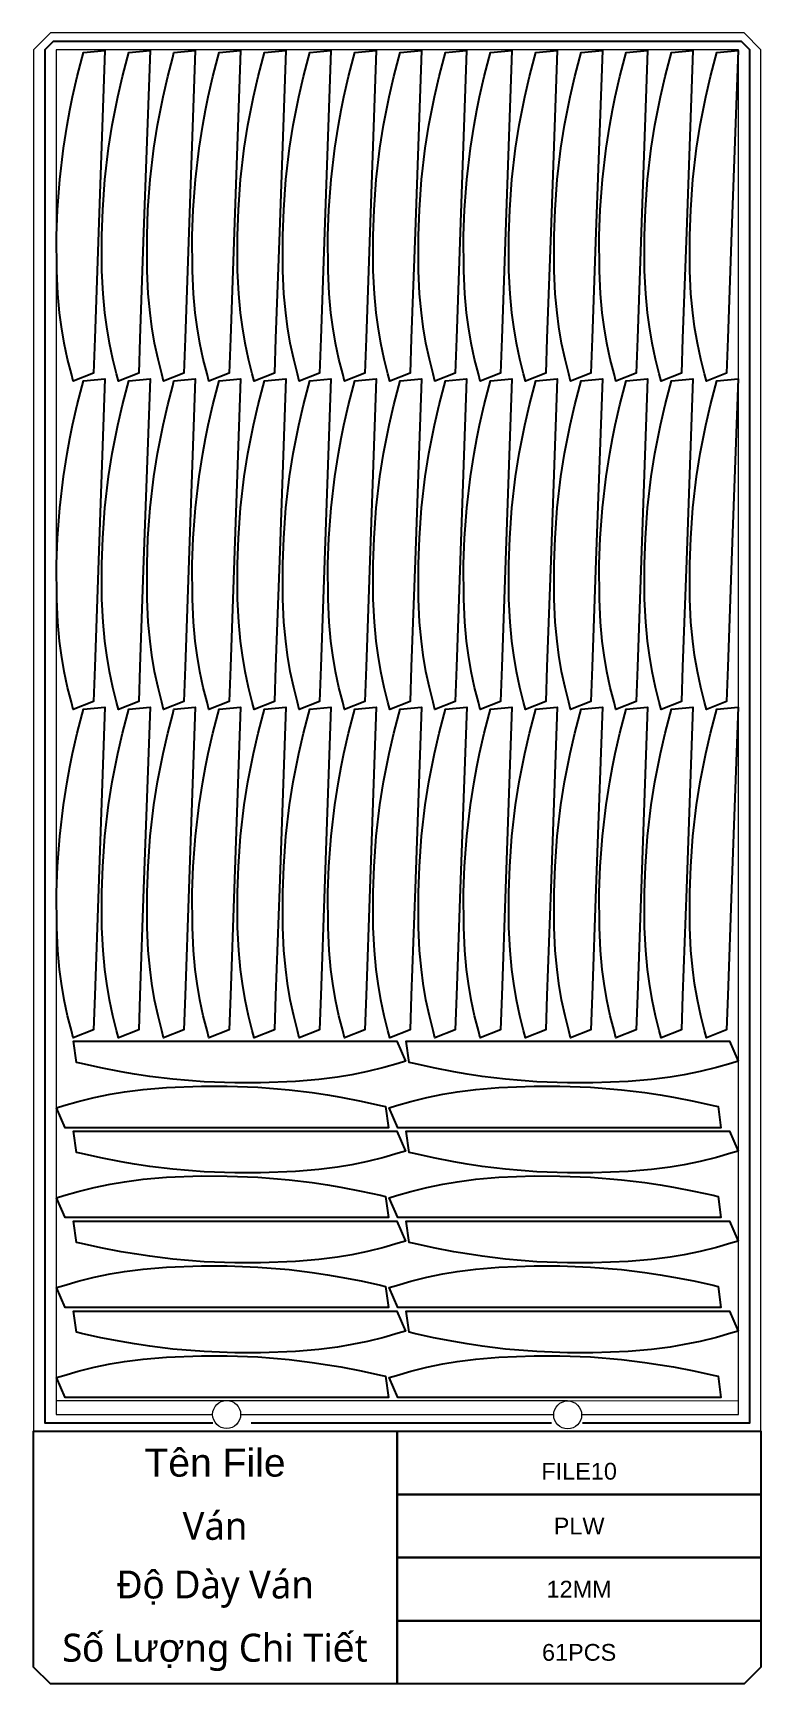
# Model space of a CAD drawing. Header units: millimetres. Extents: x -10628 to 24720, y -21829 to 4032.
# Drawn here: x 20619 to 21920, y -11150 to -8198 of the extents above; entities that cross this region are included whole.
import ezdxf
from ezdxf.enums import TextEntityAlignment as Align
from ezdxf.lldxf.tags import DXFTag

# ---------------------------------------------------------------- set-up
doc = ezdxf.new("R2010")
doc.units = ezdxf.units.MM
doc.layers.add('layer chu', color=7, linetype='Continuous', lineweight=9)
doc.layers.add('layer khung van cnc', color=7, linetype='Continuous', lineweight=25, true_color=0xfbf59b)
doc.layers.add('layer mau', color=7, linetype='Continuous')
doc.styles.add('Text Dim', font='arial.ttf')
tags = doc.linetypes.add('DATTRANHVAKEPVAN', pattern='A,32.156035,-1.521322,["DAT TRÁNH VA CHẠM KẸP VÁN",Text Dim,S=2.23494,R=0,X=0,Y=-0.877209],-47.8264', length=81.503757).pattern_tags.tags
tags[6] = DXFTag(74, 10)
tags = doc.linetypes.add('KVVIENMAY', pattern='A,46.311228,-10.280676,["KV VIỀN MÁY",Text Dim,S=10.028098,R=0,X=0,Y=-4.346144],-100.988212', length=157.580116).pattern_tags.tags
tags[6] = DXFTag(74, 10)

# ---------------------------------------------------------------- blocks, each defined once
blk = doc.blocks.new('khung van cnc')
at = {"color": 2, "linetype": 'DATTRANHVAKEPVAN', "lineweight": 5}
for p, q in [((-1453, -44.4), (-1148, -44.4)), ((-1148, -44.4), (-538.7, -44.4)), ((-539.1, -45.3), (-233, -44.4))]:
    blk.add_line(p, q, dxfattribs=at)
at = {"color": 250, "lineweight": 5}
blk.add_line((-1494.1, -99.4), (-193, -99.4), dxfattribs=at)
at = {"lineweight": 5}
blk.add_lwpolyline([(-193, -99.4), (-193, 2370.6), (-223, 2400.6), (-1463, 2400.6), (-1493, 2370.6), (-1493, -99.4)], close=True, dxfattribs=at)
at = {"color": 1, "linetype": 'KVVIENMAY'}
for points in [[(-511.9, -84.4), (-213, -84.4), (-213, 2370.6), (-228, 2385.6), (-1458, 2385.6), (-1473, 2370.6), (-1473, -84.4), (-1172.8, -84.4)], [(-1104, -84.4), (-567.2, -84.4)]]:
    blk.add_lwpolyline(points, dxfattribs=at)
at = {"lineweight": 5}
for points in [[(-513.5, -69.4), (-233, -69.4), (-233, 2370.6), (-1453, 2370.6), (-1453, -69.4), (-1173, -69.4)], [(-1123, -69.4), (-563.5, -69.4)]]:
    blk.add_lwpolyline(points, dxfattribs=at)
blk.add_lwpolyline([(-843, -551.3), (-1463, -551.3), (-1493, -521.3), (-1493, -99.4), (-843, -99.4)], close=True)
for centre in [(-1148, -69.4), (-538.5, -70.2)]:
    blk.add_circle(centre, 25, dxfattribs=at)
at = {"layer": 'layer mau'}
for points in [[(-843, -99.4), (-193, -99.4), (-193, -212.4), (-843, -212.4)], [(-843, -212.4), (-193, -212.4), (-193, -325.3), (-843, -325.3)], [(-843, -325.3), (-193, -325.3), (-193, -438.3), (-843, -438.3)], [(-843, -438.3), (-193, -438.3), (-193, -521.2), (-223, -551.2), (-843, -551.2)]]:
    blk.add_lwpolyline(points, close=True, dxfattribs=at)
at = {"color": 254, "lineweight": 5, "char_height": 50, "width": 647.53, "attachment_point": 5}
for s, insert in [('{\\fArial|b0|i0|c163|p34;Tên File}', (-1168.8, -155.9)), ('{\\fYu Gothic UI Semilight|b0|i0|c128|p34;Ván}', (-1168.8, -268.9)), ('{\\fYu Gothic UI Semilight|b0|i0|c128|p34;Đ\\fArial|b0|i0|c163|p34;ộ\\fYu Gothic UI Semilight|b0|i0|c128|p34; Dày Ván}', (-1168.8, -381.8)), ('{\\fYu Gothic UI Semilight|b0|i0|c128|p34;S\\fArial|b0|i0|c163|p34;ố\\fYu Gothic UI Semilight|b0|i0|c128|p34; L\\fArial|b0|i0|c163|p34;ượ\\fYu Gothic UI Semilight|b0|i0|c128|p34;ng Chi Ti\\fArial|b0|i0|c163|p34;ế\\fYu Gothic UI Semilight|b0|i0|c128|p34;t}', (-1168.8, -494.8))]:
    blk.add_mtext(s, dxfattribs=dict(at, insert=insert))
at = {"layer": 'layer mau'}
for tag, p in [('ÁGF', (-518, -155.9)), ('TENFILE', (-518, -268.9)), ('TENFILE', (-518, -381.8)), ('TENFILE', (-518, -494.8))]:
    blk.add_attdef(tag, text='', height=30, dxfattribs=at).set_placement(p, align=Align.MIDDLE_CENTER)

msp = doc.modelspace()

# ---------------------------------------------------------------- linework, layer by layer
for points in [[(20735.909, -8553.887), (20729.179, -8744.482), (20727, -8806.202), (20690.749, -8820.387), (20687.472, -8807.343), (20680.799, -8781.397), (20674.668, -8752.292), (20669.814, -8723.587), (20666.468, -8698.057), (20663.321, -8664.579), (20661.281, -8622.962), (20661.066, -8559.902), (20662.823, -8514.344), (20666.665, -8459.732), (20673.224, -8404.022), (20679.752, -8362.677), (20684.886, -8335.681), (20689.744, -8311.999), (20698.089, -8275.799), (20706.94, -8241.768), (20709.288, -8232.742), (20747.378, -8229.039)], [(20816.743, -8553.887), (20810.013, -8744.482), (20807.834, -8806.202), (20771.583, -8820.387), (20768.306, -8807.343), (20761.633, -8781.397), (20755.502, -8752.292), (20750.648, -8723.587), (20747.302, -8698.057), (20744.155, -8664.579), (20742.115, -8622.962), (20741.9, -8559.902), (20743.657, -8514.344), (20747.499, -8459.732), (20754.057, -8404.022), (20760.586, -8362.677), (20765.72, -8335.681), (20770.578, -8311.999), (20778.922, -8275.799), (20787.774, -8241.768), (20790.122, -8232.742), (20828.212, -8229.039)], [(20897.577, -8553.887), (20890.847, -8744.482), (20888.668, -8806.202), (20852.417, -8820.387), (20849.14, -8807.343), (20842.467, -8781.397), (20836.336, -8752.292), (20831.482, -8723.587), (20828.136, -8698.057), (20824.989, -8664.579), (20822.949, -8622.962), (20822.734, -8559.902), (20824.491, -8514.344), (20828.333, -8459.732), (20834.891, -8404.022), (20841.42, -8362.677), (20846.554, -8335.681), (20851.412, -8311.999), (20859.756, -8275.799), (20868.608, -8241.768), (20870.955, -8232.742), (20909.046, -8229.039)], [(20978.411, -8553.887), (20971.681, -8744.482), (20969.502, -8806.202), (20933.25, -8820.387), (20929.974, -8807.343), (20923.301, -8781.397), (20917.17, -8752.292), (20912.316, -8723.587), (20908.97, -8698.057), (20905.823, -8664.579), (20903.783, -8622.962), (20903.568, -8559.902), (20905.325, -8514.344), (20909.167, -8459.732), (20915.725, -8404.022), (20922.254, -8362.677), (20927.388, -8335.681), (20932.246, -8311.999), (20940.59, -8275.799), (20949.442, -8241.768), (20951.789, -8232.742), (20989.88, -8229.039)], [(21059.245, -8553.887), (21052.515, -8744.482), (21050.336, -8806.202), (21014.084, -8820.387), (21010.808, -8807.343), (21004.135, -8781.397), (20998.004, -8752.292), (20993.15, -8723.587), (20989.804, -8698.057), (20986.657, -8664.579), (20984.617, -8622.962), (20984.402, -8559.902), (20986.159, -8514.344), (20990.001, -8459.732), (20996.559, -8404.022), (21003.088, -8362.677), (21008.222, -8335.681), (21013.079, -8311.999), (21021.424, -8275.799), (21030.276, -8241.768), (21032.623, -8232.742), (21070.714, -8229.039)], [(21140.078, -8553.887), (21133.349, -8744.482), (21131.17, -8806.202), (21094.918, -8820.387), (21091.641, -8807.343), (21084.969, -8781.397), (21078.838, -8752.292), (21073.984, -8723.587), (21070.638, -8698.057), (21067.491, -8664.579), (21065.451, -8622.962), (21065.236, -8559.902), (21066.993, -8514.344), (21070.835, -8459.732), (21077.393, -8404.022), (21083.922, -8362.677), (21089.056, -8335.681), (21093.913, -8311.999), (21102.258, -8275.799), (21111.11, -8241.768), (21113.457, -8232.742), (21151.548, -8229.039)], [(21220.912, -8553.887), (21214.183, -8744.482), (21212.004, -8806.202), (21175.752, -8820.387), (21172.475, -8807.343), (21165.803, -8781.397), (21159.672, -8752.292), (21154.818, -8723.587), (21151.472, -8698.057), (21148.325, -8664.579), (21146.285, -8622.962), (21146.07, -8559.902), (21147.827, -8514.344), (21151.669, -8459.732), (21158.227, -8404.022), (21164.756, -8362.677), (21169.89, -8335.681), (21174.747, -8311.999), (21183.092, -8275.799), (21191.944, -8241.768), (21194.291, -8232.742), (21232.382, -8229.039)], [(21301.746, -8553.887), (21295.017, -8744.482), (21292.838, -8806.202), (21256.586, -8820.387), (21253.309, -8807.343), (21246.637, -8781.397), (21240.506, -8752.292), (21235.652, -8723.587), (21232.306, -8698.057), (21229.159, -8664.579), (21227.119, -8622.962), (21226.904, -8559.902), (21228.661, -8514.344), (21232.503, -8459.732), (21239.061, -8404.022), (21245.59, -8362.677), (21250.724, -8335.681), (21255.581, -8311.999), (21263.926, -8275.799), (21272.778, -8241.768), (21275.125, -8232.742), (21313.216, -8229.039)], [(21382.58, -8553.887), (21375.851, -8744.482), (21373.672, -8806.202), (21337.42, -8820.387), (21334.143, -8807.343), (21327.471, -8781.397), (21321.339, -8752.292), (21316.486, -8723.587), (21313.14, -8698.057), (21309.992, -8664.579), (21307.952, -8622.962), (21307.738, -8559.902), (21309.495, -8514.344), (21313.337, -8459.732), (21319.895, -8404.022), (21326.424, -8362.677), (21331.558, -8335.681), (21336.415, -8311.999), (21344.76, -8275.799), (21353.612, -8241.768), (21355.959, -8232.742), (21394.05, -8229.039)], [(21463.414, -8553.887), (21456.685, -8744.482), (21454.506, -8806.202), (21418.254, -8820.387), (21414.977, -8807.343), (21408.305, -8781.397), (21402.173, -8752.292), (21397.32, -8723.587), (21393.974, -8698.057), (21390.826, -8664.579), (21388.786, -8622.962), (21388.572, -8559.902), (21390.329, -8514.344), (21394.171, -8459.732), (21400.729, -8404.022), (21407.258, -8362.677), (21412.392, -8335.681), (21417.249, -8311.999), (21425.594, -8275.799), (21434.445, -8241.768), (21436.793, -8232.742), (21474.884, -8229.039)], [(21544.248, -8553.887), (21537.519, -8744.482), (21535.34, -8806.202), (21499.088, -8820.387), (21495.811, -8807.343), (21489.139, -8781.397), (21483.007, -8752.292), (21478.154, -8723.587), (21474.808, -8698.057), (21471.66, -8664.579), (21469.62, -8622.962), (21469.406, -8559.902), (21471.163, -8514.344), (21475.004, -8459.732), (21481.563, -8404.022), (21488.092, -8362.677), (21493.226, -8335.681), (21498.083, -8311.999), (21506.428, -8275.799), (21515.279, -8241.768), (21517.627, -8232.742), (21555.718, -8229.039)], [(21625.082, -8553.887), (21618.353, -8744.482), (21616.174, -8806.202), (21579.922, -8820.387), (21576.645, -8807.343), (21569.973, -8781.397), (21563.841, -8752.292), (21558.988, -8723.587), (21555.642, -8698.057), (21552.494, -8664.579), (21550.454, -8622.962), (21550.24, -8559.902), (21551.997, -8514.344), (21555.838, -8459.732), (21562.397, -8404.022), (21568.926, -8362.677), (21574.059, -8335.681), (21578.917, -8311.999), (21587.262, -8275.799), (21596.113, -8241.768), (21598.461, -8232.742), (21636.552, -8229.039)], [(21705.916, -8553.887), (21699.187, -8744.482), (21697.008, -8806.202), (21660.756, -8820.387), (21657.479, -8807.343), (21650.807, -8781.397), (21644.675, -8752.292), (21639.822, -8723.587), (21636.476, -8698.057), (21633.328, -8664.579), (21631.288, -8622.962), (21631.074, -8559.902), (21632.831, -8514.344), (21636.672, -8459.732), (21643.231, -8404.022), (21649.76, -8362.677), (21654.893, -8335.681), (21659.751, -8311.999), (21668.096, -8275.799), (21676.947, -8241.768), (21679.295, -8232.742), (21717.385, -8229.039)], [(21786.75, -8553.887), (21780.021, -8744.482), (21777.842, -8806.202), (21741.59, -8820.387), (21738.313, -8807.343), (21731.641, -8781.397), (21725.509, -8752.292), (21720.655, -8723.587), (21717.31, -8698.057), (21714.162, -8664.579), (21712.122, -8622.962), (21711.908, -8559.902), (21713.665, -8514.344), (21717.506, -8459.732), (21724.065, -8404.022), (21730.594, -8362.677), (21735.727, -8335.681), (21740.585, -8311.999), (21748.93, -8275.799), (21757.781, -8241.768), (21760.129, -8232.742), (21798.219, -8229.039)], [(21867.584, -8553.887), (21860.855, -8744.482), (21858.676, -8806.202), (21822.424, -8820.387), (21819.147, -8807.343), (21812.475, -8781.397), (21806.343, -8752.292), (21801.489, -8723.587), (21798.144, -8698.057), (21794.996, -8664.579), (21792.956, -8622.962), (21792.742, -8559.902), (21794.499, -8514.344), (21798.34, -8459.732), (21804.899, -8404.022), (21811.428, -8362.677), (21816.561, -8335.681), (21821.419, -8311.999), (21829.764, -8275.799), (21838.615, -8241.768), (21840.963, -8232.742), (21879.053, -8229.039)], [(20735.909, -9140.95), (20729.179, -9331.544), (20727, -9393.264), (20690.749, -9407.45), (20687.472, -9394.406), (20680.799, -9368.459), (20674.668, -9339.354), (20669.814, -9310.649), (20666.468, -9285.12), (20663.321, -9251.641), (20661.281, -9210.024), (20661.066, -9146.965), (20662.823, -9101.407), (20666.665, -9046.794), (20673.224, -8991.085), (20679.752, -8949.74), (20684.886, -8922.744), (20689.744, -8899.062), (20698.089, -8862.862), (20706.94, -8828.83), (20709.288, -8819.804), (20747.378, -8816.102)], [(20816.743, -9140.95), (20810.013, -9331.544), (20807.834, -9393.264), (20771.583, -9407.45), (20768.306, -9394.406), (20761.633, -9368.459), (20755.502, -9339.354), (20750.648, -9310.649), (20747.302, -9285.12), (20744.155, -9251.641), (20742.115, -9210.024), (20741.9, -9146.965), (20743.657, -9101.407), (20747.499, -9046.794), (20754.057, -8991.085), (20760.586, -8949.74), (20765.72, -8922.744), (20770.578, -8899.062), (20778.922, -8862.862), (20787.774, -8828.83), (20790.122, -8819.804), (20828.212, -8816.102)], [(20897.577, -9140.95), (20890.847, -9331.544), (20888.668, -9393.264), (20852.417, -9407.45), (20849.14, -9394.406), (20842.467, -9368.459), (20836.336, -9339.354), (20831.482, -9310.649), (20828.136, -9285.12), (20824.989, -9251.641), (20822.949, -9210.024), (20822.734, -9146.965), (20824.491, -9101.407), (20828.333, -9046.794), (20834.891, -8991.085), (20841.42, -8949.74), (20846.554, -8922.744), (20851.412, -8899.062), (20859.756, -8862.862), (20868.608, -8828.83), (20870.955, -8819.804), (20909.046, -8816.102)], [(20978.411, -9140.95), (20971.681, -9331.544), (20969.502, -9393.264), (20933.25, -9407.45), (20929.974, -9394.406), (20923.301, -9368.459), (20917.17, -9339.354), (20912.316, -9310.649), (20908.97, -9285.12), (20905.823, -9251.641), (20903.783, -9210.024), (20903.568, -9146.965), (20905.325, -9101.407), (20909.167, -9046.794), (20915.725, -8991.085), (20922.254, -8949.74), (20927.388, -8922.744), (20932.246, -8899.062), (20940.59, -8862.862), (20949.442, -8828.83), (20951.789, -8819.804), (20989.88, -8816.102)], [(21059.245, -9140.95), (21052.515, -9331.544), (21050.336, -9393.264), (21014.084, -9407.45), (21010.808, -9394.406), (21004.135, -9368.459), (20998.004, -9339.354), (20993.15, -9310.649), (20989.804, -9285.12), (20986.657, -9251.641), (20984.617, -9210.024), (20984.402, -9146.965), (20986.159, -9101.407), (20990.001, -9046.794), (20996.559, -8991.085), (21003.088, -8949.74), (21008.222, -8922.744), (21013.079, -8899.062), (21021.424, -8862.862), (21030.276, -8828.83), (21032.623, -8819.804), (21070.714, -8816.102)], [(21140.078, -9140.95), (21133.349, -9331.544), (21131.17, -9393.264), (21094.918, -9407.45), (21091.641, -9394.406), (21084.969, -9368.459), (21078.838, -9339.354), (21073.984, -9310.649), (21070.638, -9285.12), (21067.491, -9251.641), (21065.451, -9210.024), (21065.236, -9146.965), (21066.993, -9101.407), (21070.835, -9046.794), (21077.393, -8991.085), (21083.922, -8949.74), (21089.056, -8922.744), (21093.913, -8899.062), (21102.258, -8862.862), (21111.11, -8828.83), (21113.457, -8819.804), (21151.548, -8816.102)], [(21220.912, -9140.95), (21214.183, -9331.544), (21212.004, -9393.264), (21175.752, -9407.45), (21172.475, -9394.406), (21165.803, -9368.459), (21159.672, -9339.354), (21154.818, -9310.649), (21151.472, -9285.12), (21148.325, -9251.641), (21146.285, -9210.024), (21146.07, -9146.965), (21147.827, -9101.407), (21151.669, -9046.794), (21158.227, -8991.085), (21164.756, -8949.74), (21169.89, -8922.744), (21174.747, -8899.062), (21183.092, -8862.862), (21191.944, -8828.83), (21194.291, -8819.804), (21232.382, -8816.102)], [(21301.746, -9140.95), (21295.017, -9331.544), (21292.838, -9393.264), (21256.586, -9407.45), (21253.309, -9394.406), (21246.637, -9368.459), (21240.506, -9339.354), (21235.652, -9310.649), (21232.306, -9285.12), (21229.159, -9251.641), (21227.119, -9210.024), (21226.904, -9146.965), (21228.661, -9101.407), (21232.503, -9046.794), (21239.061, -8991.085), (21245.59, -8949.74), (21250.724, -8922.744), (21255.581, -8899.062), (21263.926, -8862.862), (21272.778, -8828.83), (21275.125, -8819.804), (21313.216, -8816.102)], [(21382.58, -9140.95), (21375.851, -9331.544), (21373.672, -9393.264), (21337.42, -9407.45), (21334.143, -9394.406), (21327.471, -9368.459), (21321.339, -9339.354), (21316.486, -9310.649), (21313.14, -9285.12), (21309.992, -9251.641), (21307.952, -9210.024), (21307.738, -9146.965), (21309.495, -9101.407), (21313.337, -9046.794), (21319.895, -8991.085), (21326.424, -8949.74), (21331.558, -8922.744), (21336.415, -8899.062), (21344.76, -8862.862), (21353.612, -8828.83), (21355.959, -8819.804), (21394.05, -8816.102)], [(21463.414, -9140.95), (21456.685, -9331.544), (21454.506, -9393.264), (21418.254, -9407.45), (21414.977, -9394.406), (21408.305, -9368.459), (21402.173, -9339.354), (21397.32, -9310.649), (21393.974, -9285.12), (21390.826, -9251.641), (21388.786, -9210.024), (21388.572, -9146.965), (21390.329, -9101.407), (21394.171, -9046.794), (21400.729, -8991.085), (21407.258, -8949.74), (21412.392, -8922.744), (21417.249, -8899.062), (21425.594, -8862.862), (21434.445, -8828.83), (21436.793, -8819.804), (21474.884, -8816.102)], [(21544.248, -9140.95), (21537.519, -9331.544), (21535.34, -9393.264), (21499.088, -9407.45), (21495.811, -9394.406), (21489.139, -9368.459), (21483.007, -9339.354), (21478.154, -9310.649), (21474.808, -9285.12), (21471.66, -9251.641), (21469.62, -9210.024), (21469.406, -9146.965), (21471.163, -9101.407), (21475.004, -9046.794), (21481.563, -8991.085), (21488.092, -8949.74), (21493.226, -8922.744), (21498.083, -8899.062), (21506.428, -8862.862), (21515.279, -8828.83), (21517.627, -8819.804), (21555.718, -8816.102)], [(21625.082, -9140.95), (21618.353, -9331.544), (21616.174, -9393.264), (21579.922, -9407.45), (21576.645, -9394.406), (21569.973, -9368.459), (21563.841, -9339.354), (21558.988, -9310.649), (21555.642, -9285.12), (21552.494, -9251.641), (21550.454, -9210.024), (21550.24, -9146.965), (21551.997, -9101.407), (21555.838, -9046.794), (21562.397, -8991.085), (21568.926, -8949.74), (21574.059, -8922.744), (21578.917, -8899.062), (21587.262, -8862.862), (21596.113, -8828.83), (21598.461, -8819.804), (21636.552, -8816.102)], [(21705.916, -9140.95), (21699.187, -9331.544), (21697.008, -9393.264), (21660.756, -9407.45), (21657.479, -9394.406), (21650.807, -9368.459), (21644.675, -9339.354), (21639.822, -9310.649), (21636.476, -9285.12), (21633.328, -9251.641), (21631.288, -9210.024), (21631.074, -9146.965), (21632.831, -9101.407), (21636.672, -9046.794), (21643.231, -8991.085), (21649.76, -8949.74), (21654.893, -8922.744), (21659.751, -8899.062), (21668.096, -8862.862), (21676.947, -8828.83), (21679.295, -8819.804), (21717.385, -8816.102)], [(21786.75, -9140.95), (21780.021, -9331.544), (21777.842, -9393.264), (21741.59, -9407.45), (21738.313, -9394.406), (21731.641, -9368.459), (21725.509, -9339.354), (21720.655, -9310.649), (21717.31, -9285.12), (21714.162, -9251.641), (21712.122, -9210.024), (21711.908, -9146.965), (21713.665, -9101.407), (21717.506, -9046.794), (21724.065, -8991.085), (21730.594, -8949.74), (21735.727, -8922.744), (21740.585, -8899.062), (21748.93, -8862.862), (21757.781, -8828.83), (21760.129, -8819.804), (21798.219, -8816.102)], [(21867.584, -9140.95), (21860.855, -9331.544), (21858.676, -9393.264), (21822.424, -9407.45), (21819.147, -9394.406), (21812.475, -9368.459), (21806.343, -9339.354), (21801.489, -9310.649), (21798.144, -9285.12), (21794.996, -9251.641), (21792.956, -9210.024), (21792.742, -9146.965), (21794.499, -9101.407), (21798.34, -9046.794), (21804.899, -8991.085), (21811.428, -8949.74), (21816.561, -8922.744), (21821.419, -8899.062), (21829.764, -8862.862), (21838.615, -8828.83), (21840.963, -8819.804), (21879.053, -8816.102)], [(20735.909, -9728.012), (20729.179, -9918.607), (20727, -9980.327), (20690.749, -9994.512), (20687.472, -9981.468), (20680.799, -9955.522), (20674.668, -9926.417), (20669.814, -9897.711), (20666.468, -9872.182), (20663.321, -9838.703), (20661.281, -9797.086), (20661.066, -9734.027), (20662.823, -9688.469), (20666.665, -9633.856), (20673.224, -9578.147), (20679.752, -9536.802), (20684.886, -9509.806), (20689.744, -9486.124), (20698.089, -9449.924), (20706.94, -9415.893), (20709.288, -9406.867), (20747.378, -9403.164)], [(20816.746, -9728.011), (20810.017, -9918.605), (20807.837, -9980.326), (20771.586, -9994.511), (20768.309, -9981.467), (20761.637, -9955.52), (20755.505, -9926.415), (20750.651, -9897.71), (20747.305, -9872.181), (20744.158, -9838.702), (20742.118, -9797.085), (20741.904, -9734.026), (20743.661, -9688.468), (20747.502, -9633.855), (20754.061, -9578.146), (20760.59, -9536.801), (20765.723, -9509.805), (20770.581, -9486.123), (20778.926, -9449.923), (20787.777, -9415.891), (20790.125, -9406.865), (20828.215, -9403.163)], [(20897.58, -9728.011), (20890.851, -9918.605), (20888.671, -9980.326), (20852.42, -9994.511), (20849.143, -9981.467), (20842.471, -9955.52), (20836.339, -9926.415), (20831.485, -9897.71), (20828.139, -9872.181), (20824.992, -9838.702), (20822.952, -9797.085), (20822.738, -9734.026), (20824.495, -9688.468), (20828.336, -9633.855), (20834.895, -9578.146), (20841.424, -9536.801), (20846.557, -9509.805), (20851.415, -9486.123), (20859.76, -9449.923), (20868.611, -9415.891), (20870.959, -9406.865), (20909.049, -9403.163)], [(20978.414, -9728.011), (20971.685, -9918.605), (20969.505, -9980.326), (20933.254, -9994.511), (20929.977, -9981.467), (20923.305, -9955.52), (20917.173, -9926.415), (20912.319, -9897.71), (20908.973, -9872.181), (20905.826, -9838.702), (20903.786, -9797.085), (20903.572, -9734.026), (20905.329, -9688.468), (20909.17, -9633.855), (20915.729, -9578.146), (20922.258, -9536.801), (20927.391, -9509.805), (20932.249, -9486.123), (20940.594, -9449.923), (20949.445, -9415.891), (20951.793, -9406.865), (20989.883, -9403.163)], [(21059.248, -9728.011), (21052.518, -9918.605), (21050.339, -9980.326), (21014.088, -9994.511), (21010.811, -9981.467), (21004.139, -9955.52), (20998.007, -9926.415), (20993.153, -9897.71), (20989.807, -9872.181), (20986.66, -9838.702), (20984.62, -9797.085), (20984.406, -9734.026), (20986.162, -9688.468), (20990.004, -9633.855), (20996.563, -9578.146), (21003.092, -9536.801), (21008.225, -9509.805), (21013.083, -9486.123), (21021.428, -9449.923), (21030.279, -9415.891), (21032.627, -9406.865), (21070.717, -9403.163)], [(21140.082, -9728.011), (21133.352, -9918.605), (21131.173, -9980.326), (21094.922, -9994.511), (21091.645, -9981.467), (21084.973, -9955.52), (21078.841, -9926.415), (21073.987, -9897.71), (21070.641, -9872.181), (21067.494, -9838.702), (21065.454, -9797.085), (21065.239, -9734.026), (21066.996, -9688.468), (21070.838, -9633.855), (21077.397, -9578.146), (21083.925, -9536.801), (21089.059, -9509.805), (21093.917, -9486.123), (21102.262, -9449.923), (21111.113, -9415.891), (21113.461, -9406.865), (21151.551, -9403.163)], [(21220.916, -9728.011), (21214.186, -9918.605), (21212.007, -9980.326), (21175.756, -9994.511), (21172.479, -9981.467), (21165.806, -9955.52), (21159.675, -9926.415), (21154.821, -9897.71), (21151.475, -9872.181), (21148.328, -9838.702), (21146.288, -9797.085), (21146.073, -9734.026), (21147.83, -9688.468), (21151.672, -9633.855), (21158.231, -9578.146), (21164.759, -9536.801), (21169.893, -9509.805), (21174.751, -9486.123), (21183.096, -9449.923), (21191.947, -9415.891), (21194.295, -9406.865), (21232.385, -9403.163)], [(21301.75, -9728.011), (21295.02, -9918.605), (21292.841, -9980.326), (21256.59, -9994.511), (21253.313, -9981.467), (21246.64, -9955.52), (21240.509, -9926.415), (21235.655, -9897.71), (21232.309, -9872.181), (21229.162, -9838.702), (21227.122, -9797.085), (21226.907, -9734.026), (21228.664, -9688.468), (21232.506, -9633.855), (21239.064, -9578.146), (21245.593, -9536.801), (21250.727, -9509.805), (21255.585, -9486.123), (21263.929, -9449.923), (21272.781, -9415.891), (21275.128, -9406.865), (21313.219, -9403.163)], [(21382.584, -9728.011), (21375.854, -9918.605), (21373.675, -9980.326), (21337.423, -9994.511), (21334.147, -9981.467), (21327.474, -9955.52), (21321.343, -9926.415), (21316.489, -9897.71), (21313.143, -9872.181), (21309.996, -9838.702), (21307.956, -9797.085), (21307.741, -9734.026), (21309.498, -9688.468), (21313.34, -9633.855), (21319.898, -9578.146), (21326.427, -9536.801), (21331.561, -9509.805), (21336.419, -9486.123), (21344.763, -9449.923), (21353.615, -9415.891), (21355.962, -9406.865), (21394.053, -9403.163)], [(21463.418, -9728.011), (21456.688, -9918.605), (21454.509, -9980.326), (21418.257, -9994.511), (21414.981, -9981.467), (21408.308, -9955.52), (21402.177, -9926.415), (21397.323, -9897.71), (21393.977, -9872.181), (21390.83, -9838.702), (21388.79, -9797.085), (21388.575, -9734.026), (21390.332, -9688.468), (21394.174, -9633.855), (21400.732, -9578.146), (21407.261, -9536.801), (21412.395, -9509.805), (21417.253, -9486.123), (21425.597, -9449.923), (21434.449, -9415.891), (21436.796, -9406.865), (21474.887, -9403.163)], [(21544.251, -9728.011), (21537.522, -9918.605), (21535.343, -9980.326), (21499.091, -9994.511), (21495.815, -9981.467), (21489.142, -9955.52), (21483.011, -9926.415), (21478.157, -9897.71), (21474.811, -9872.181), (21471.664, -9838.702), (21469.624, -9797.085), (21469.409, -9734.026), (21471.166, -9688.468), (21475.008, -9633.855), (21481.566, -9578.146), (21488.095, -9536.801), (21493.229, -9509.805), (21498.086, -9486.123), (21506.431, -9449.923), (21515.283, -9415.891), (21517.63, -9406.865), (21555.721, -9403.163)], [(21625.085, -9728.011), (21618.356, -9918.605), (21616.177, -9980.326), (21579.925, -9994.511), (21576.648, -9981.467), (21569.976, -9955.52), (21563.845, -9926.415), (21558.991, -9897.71), (21555.645, -9872.181), (21552.498, -9838.702), (21550.458, -9797.085), (21550.243, -9734.026), (21552, -9688.468), (21555.842, -9633.855), (21562.4, -9578.146), (21568.929, -9536.801), (21574.063, -9509.805), (21578.92, -9486.123), (21587.265, -9449.923), (21596.117, -9415.891), (21598.464, -9406.865), (21636.555, -9403.163)], [(21705.919, -9728.011), (21699.19, -9918.605), (21697.011, -9980.326), (21660.759, -9994.511), (21657.482, -9981.467), (21650.81, -9955.52), (21644.679, -9926.415), (21639.825, -9897.71), (21636.479, -9872.181), (21633.332, -9838.702), (21631.292, -9797.085), (21631.077, -9734.026), (21632.834, -9688.468), (21636.676, -9633.855), (21643.234, -9578.146), (21649.763, -9536.801), (21654.897, -9509.805), (21659.754, -9486.123), (21668.099, -9449.923), (21676.951, -9415.891), (21679.298, -9406.865), (21717.389, -9403.163)], [(21786.753, -9728.011), (21780.024, -9918.605), (21777.845, -9980.326), (21741.593, -9994.511), (21738.316, -9981.467), (21731.644, -9955.52), (21725.513, -9926.415), (21720.659, -9897.71), (21717.313, -9872.181), (21714.165, -9838.702), (21712.126, -9797.085), (21711.911, -9734.026), (21713.668, -9688.468), (21717.51, -9633.855), (21724.068, -9578.146), (21730.597, -9536.801), (21735.731, -9509.805), (21740.588, -9486.123), (21748.933, -9449.923), (21757.785, -9415.891), (21760.132, -9406.865), (21798.223, -9403.163)], [(21867.587, -9728.015), (21860.858, -9918.61), (21858.679, -9980.33), (21822.427, -9994.515), (21819.15, -9981.471), (21812.478, -9955.525), (21806.346, -9926.42), (21801.493, -9897.715), (21798.147, -9872.185), (21794.999, -9838.706), (21792.959, -9797.09), (21792.745, -9734.03), (21794.502, -9688.472), (21798.343, -9633.86), (21804.902, -9578.15), (21811.431, -9536.805), (21816.564, -9509.809), (21821.422, -9486.127), (21829.767, -9449.927), (21838.618, -9415.896), (21840.966, -9406.87), (21879.056, -9403.167)], [(21016.638, -10000.726), (21207.352, -10000.728), (21269.11, -10000.729), (21284.565, -10036.458), (21271.645, -10040.193), (21245.95, -10047.776), (21217.08, -10054.93), (21188.563, -10060.794), (21163.168, -10065.038), (21129.821, -10069.364), (21088.302, -10072.871), (21025.289, -10075.31), (20979.698, -10075.161), (20924.984, -10073.248), (20869.077, -10068.659), (20827.528, -10063.592), (20800.368, -10059.414), (20776.529, -10055.395), (20740.057, -10048.332), (20705.735, -10040.687), (20696.632, -10038.659), (20691.588, -10000.723)], [(21611.134, -10000.727), (21801.848, -10000.729), (21863.606, -10000.729), (21879.061, -10036.458), (21866.141, -10040.193), (21840.446, -10047.776), (21811.576, -10054.931), (21783.059, -10060.794), (21757.664, -10065.038), (21724.317, -10069.365), (21682.798, -10072.871), (21619.785, -10075.31), (21574.194, -10075.161), (21519.479, -10073.249), (21463.573, -10068.659), (21422.024, -10063.593), (21394.864, -10059.415), (21371.025, -10055.395), (21334.553, -10048.333), (21300.231, -10040.687), (21291.128, -10038.659), (21286.084, -10000.723)], [(20928.998, -10155.318), (20738.285, -10155.316), (20676.526, -10155.316), (20661.071, -10119.587), (20673.991, -10115.852), (20699.687, -10108.269), (20728.557, -10101.114), (20757.073, -10095.251), (20782.469, -10091.007), (20815.816, -10086.68), (20857.335, -10083.174), (20920.347, -10080.735), (20965.939, -10080.884), (21020.653, -10082.796), (21076.559, -10087.386), (21118.109, -10092.452), (21145.269, -10096.63), (21169.108, -10100.65), (21205.579, -10107.712), (21239.902, -10115.358), (21249.005, -10117.386), (21254.049, -10155.322)], [(21523.494, -10155.319), (21332.781, -10155.317), (21271.022, -10155.316), (21255.567, -10119.587), (21268.487, -10115.852), (21294.183, -10108.269), (21323.053, -10101.115), (21351.569, -10095.251), (21376.965, -10091.007), (21410.312, -10086.681), (21451.831, -10083.174), (21514.843, -10080.735), (21560.435, -10080.884), (21615.149, -10082.797), (21671.055, -10087.386), (21712.604, -10092.453), (21739.765, -10096.631), (21763.603, -10100.65), (21800.075, -10107.713), (21834.398, -10115.358), (21843.501, -10117.386), (21848.545, -10155.322)], [(21016.638, -10161.519), (21207.352, -10161.521), (21269.11, -10161.522), (21284.565, -10197.251), (21271.645, -10200.986), (21245.95, -10208.569), (21217.08, -10215.723), (21188.563, -10221.587), (21163.168, -10225.831), (21129.821, -10230.157), (21088.302, -10233.664), (21025.289, -10236.103), (20979.698, -10235.954), (20924.984, -10234.041), (20869.077, -10229.452), (20827.528, -10224.385), (20800.368, -10220.207), (20776.529, -10216.188), (20740.057, -10209.125), (20705.735, -10201.48), (20696.632, -10199.452), (20691.588, -10161.516)], [(21611.134, -10161.52), (21801.848, -10161.522), (21863.606, -10161.522), (21879.061, -10197.251), (21866.141, -10200.986), (21840.446, -10208.569), (21811.576, -10215.724), (21783.059, -10221.587), (21757.664, -10225.831), (21724.317, -10230.158), (21682.798, -10233.664), (21619.785, -10236.103), (21574.194, -10235.954), (21519.479, -10234.042), (21463.573, -10229.452), (21422.024, -10224.386), (21394.864, -10220.208), (21371.025, -10216.188), (21334.553, -10209.126), (21300.231, -10201.48), (21291.128, -10199.452), (21286.084, -10161.516)], [(20928.998, -10316.111), (20738.285, -10316.109), (20676.526, -10316.109), (20661.071, -10280.38), (20673.991, -10276.645), (20699.687, -10269.062), (20728.557, -10261.907), (20757.073, -10256.044), (20782.469, -10251.8), (20815.816, -10247.473), (20857.335, -10243.967), (20920.347, -10241.528), (20965.939, -10241.677), (21020.653, -10243.59), (21076.559, -10248.179), (21118.109, -10253.245), (21145.269, -10257.423), (21169.108, -10261.443), (21205.579, -10268.505), (21239.902, -10276.151), (21249.005, -10278.179), (21254.049, -10316.115)], [(21523.494, -10316.112), (21332.781, -10316.11), (21271.022, -10316.109), (21255.567, -10280.38), (21268.487, -10276.645), (21294.183, -10269.062), (21323.053, -10261.908), (21351.569, -10256.044), (21376.965, -10251.8), (21410.312, -10247.474), (21451.831, -10243.967), (21514.843, -10241.528), (21560.435, -10241.677), (21615.149, -10243.59), (21671.055, -10248.179), (21712.604, -10253.246), (21739.765, -10257.424), (21763.603, -10261.443), (21800.075, -10268.506), (21834.398, -10276.151), (21843.501, -10278.179), (21848.545, -10316.115)], [(21016.638, -10322.312), (21207.352, -10322.314), (21269.11, -10322.315), (21284.565, -10358.044), (21271.645, -10361.779), (21245.95, -10369.362), (21217.08, -10376.517), (21188.563, -10382.38), (21163.168, -10386.624), (21129.821, -10390.951), (21088.302, -10394.457), (21025.289, -10396.896), (20979.698, -10396.747), (20924.984, -10394.834), (20869.077, -10390.245), (20827.528, -10385.178), (20800.368, -10381), (20776.529, -10376.981), (20740.057, -10369.918), (20705.735, -10362.273), (20696.632, -10360.245), (20691.588, -10322.309)], [(21611.134, -10322.313), (21801.848, -10322.315), (21863.606, -10322.315), (21879.061, -10358.044), (21866.141, -10361.779), (21840.446, -10369.362), (21811.576, -10376.517), (21783.059, -10382.38), (21757.664, -10386.624), (21724.317, -10390.951), (21682.798, -10394.457), (21619.785, -10396.896), (21574.194, -10396.747), (21519.479, -10394.835), (21463.573, -10390.245), (21422.024, -10385.179), (21394.864, -10381.001), (21371.025, -10376.981), (21334.553, -10369.919), (21300.231, -10362.273), (21291.128, -10360.245), (21286.084, -10322.309)], [(20928.998, -10476.904), (20738.285, -10476.902), (20676.526, -10476.902), (20661.071, -10441.173), (20673.991, -10437.438), (20699.687, -10429.855), (20728.557, -10422.7), (20757.073, -10416.837), (20782.469, -10412.593), (20815.816, -10408.266), (20857.335, -10404.76), (20920.347, -10402.321), (20965.939, -10402.47), (21020.653, -10404.383), (21076.559, -10408.972), (21118.109, -10414.038), (21145.269, -10418.216), (21169.108, -10422.236), (21205.579, -10429.298), (21239.902, -10436.944), (21249.005, -10438.972), (21254.049, -10476.908)], [(21523.494, -10476.905), (21332.781, -10476.903), (21271.022, -10476.902), (21255.567, -10441.173), (21268.487, -10437.438), (21294.183, -10429.855), (21323.053, -10422.701), (21351.569, -10416.837), (21376.965, -10412.593), (21410.312, -10408.267), (21451.831, -10404.76), (21514.843, -10402.321), (21560.435, -10402.47), (21615.149, -10404.383), (21671.055, -10408.972), (21712.604, -10414.039), (21739.765, -10418.217), (21763.603, -10422.236), (21800.075, -10429.299), (21834.398, -10436.944), (21843.501, -10438.972), (21848.545, -10476.908)], [(21016.629, -10483.105), (21207.343, -10483.107), (21269.101, -10483.108), (21284.557, -10518.837), (21271.636, -10522.572), (21245.941, -10530.155), (21217.071, -10537.31), (21188.555, -10543.173), (21163.159, -10547.417), (21129.812, -10551.744), (21088.293, -10555.25), (21025.281, -10557.689), (20979.689, -10557.54), (20924.975, -10555.627), (20869.069, -10551.038), (20827.519, -10545.971), (20800.359, -10541.793), (20776.52, -10537.774), (20740.049, -10530.711), (20705.726, -10523.066), (20696.623, -10521.038), (20691.579, -10483.102)], [(21611.134, -10483.106), (21801.848, -10483.108), (21863.606, -10483.108), (21879.061, -10518.837), (21866.141, -10522.572), (21840.446, -10530.155), (21811.576, -10537.31), (21783.059, -10543.173), (21757.664, -10547.417), (21724.317, -10551.744), (21682.798, -10555.251), (21619.785, -10557.689), (21574.194, -10557.54), (21519.479, -10555.628), (21463.573, -10551.038), (21422.024, -10545.972), (21394.864, -10541.794), (21371.025, -10537.774), (21334.553, -10530.712), (21300.231, -10523.066), (21291.128, -10521.038), (21286.084, -10483.102)], [(20928.998, -10637.698), (20738.285, -10637.696), (20676.526, -10637.695), (20661.071, -10601.966), (20673.991, -10598.231), (20699.687, -10590.648), (20728.557, -10583.494), (20757.073, -10577.63), (20782.469, -10573.386), (20815.816, -10569.06), (20857.335, -10565.553), (20920.347, -10563.114), (20965.939, -10563.263), (21020.653, -10565.176), (21076.559, -10569.765), (21118.109, -10574.832), (21145.269, -10579.01), (21169.108, -10583.029), (21205.579, -10590.092), (21239.902, -10597.737), (21249.005, -10599.765), (21254.049, -10637.701)], [(21523.494, -10637.698), (21332.781, -10637.696), (21271.022, -10637.695), (21255.567, -10601.966), (21268.487, -10598.231), (21294.182, -10590.648), (21323.053, -10583.494), (21351.569, -10577.63), (21376.964, -10573.386), (21410.312, -10569.06), (21451.83, -10565.553), (21514.843, -10563.114), (21560.435, -10563.263), (21615.149, -10565.176), (21671.055, -10569.765), (21712.604, -10574.832), (21739.765, -10579.01), (21763.603, -10583.029), (21800.075, -10590.092), (21834.398, -10597.737), (21843.501, -10599.765), (21848.545, -10637.701)]]:
    msp.add_lwpolyline(points, close=True)

# ---------------------------------------------------------------- block references
at = {"layer": 'layer khung van cnc'}
ref = msp.add_blockref('khung van cnc', (22113.07, -10598.582), dxfattribs=at)
ref.add_attrib('TENFILE', '61PCS', dxfattribs={"layer": 'layer chu', "lineweight": 5, "height": 30, "style": 'Text Dim'}).set_placement((21595.066, -11093.341), align=Align.MIDDLE_CENTER)
ref.add_attrib('TENFILE', '12MM', dxfattribs={"layer": 'layer chu', "height": 30, "style": 'Text Dim'}).set_placement((21595.066, -10980.393), align=Align.MIDDLE_CENTER)
ref.add_attrib('TENFILE', 'PLW', dxfattribs={"layer": 'layer chu', "height": 30, "style": 'Text Dim'}).set_placement((21595.066, -10867.444), align=Align.MIDDLE_CENTER)
ref.add_attrib('ÁGF', 'FILE10', dxfattribs={"layer": 'layer chu', "height": 30, "style": 'Text Dim'}).set_placement((21595.066, -10754.496), align=Align.TOP_CENTER)

doc.saveas('drawing.dxf')
